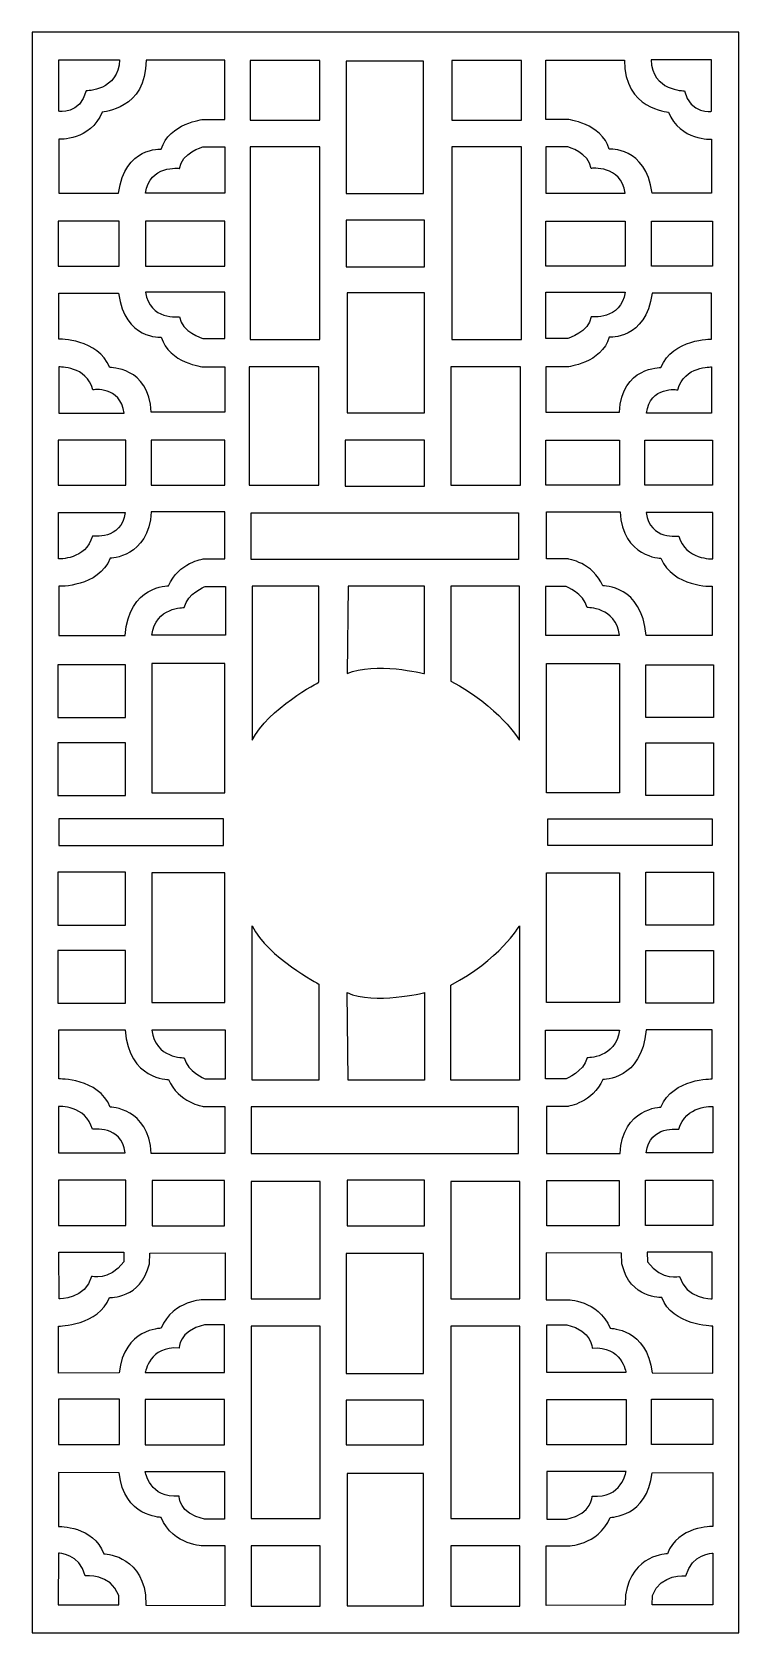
# Model space of a CAD drawing. Header units: centimetres. Extents: x -1.91 to 1.91, y -4.33 to 4.33.
import ezdxf

# ---------------------------------------------------------------- set-up
doc = ezdxf.new("R2010")
doc.units = ezdxf.units.CM
doc.header["$MEASUREMENT"] = 0
doc.layers.add('Layer 1', color=7, linetype='Continuous')

msp = doc.modelspace()

# ---------------------------------------------------------------- linework, layer by layer
at = {"layer": 'Layer 1', "color": 250}
for points, knots in [([(-1.91241, -4.33143), (-1.91241, -4.33143), (-1.91241, 4.33143), (-1.91241, 4.33143), (-1.91241, 4.33143), (-1.91241, 4.33143), (1.91241, 4.33143), (1.91241, 4.33143), (1.91241, 4.33143), (1.91241, 4.33143), (1.91241, -4.33143), (1.91241, -4.33143), (1.91241, -4.33143), (1.91241, -4.33143), (-1.91241, -4.33143), (-1.91241, -4.33143)], [0, 0, 0, 0, 0.2, 0.2, 0.2, 0.2, 0.4, 0.4, 0.4, 0.4, 0.6, 0.6, 0.6, 0.6, 1, 1, 1, 1]), ([(-1.43891, 4.18152), (-1.43891, 4.18152), (-1.76674, 4.18152), (-1.76674, 4.18152), (-1.76674, 4.18152), (-1.76674, 4.18152), (-1.76674, 3.90241), (-1.76674, 3.90241), (-1.76674, 3.90241), (-1.76674, 3.90241), (-1.65294, 3.88266), (-1.61897, 4.0132), (-1.61897, 4.0132), (-1.61897, 4.0132), (-1.44401, 4.01234), (-1.43891, 4.18152)], [0, 0, 0, 0, 0.2, 0.2, 0.2, 0.2, 0.4, 0.4, 0.4, 0.4, 0.6, 0.6, 0.6, 0.6, 1, 1, 1, 1]), ([(-1.29538, 4.17991), (-1.29538, 4.17991), (-0.86989, 4.17991), (-0.86989, 4.17991), (-0.86989, 4.17991), (-0.86989, 4.17991), (-0.86989, 3.85872), (-0.86989, 3.85872), (-0.86989, 3.85872), (-0.86989, 3.85872), (-0.98539, 3.85872), (-0.98539, 3.85872), (-0.98539, 3.85872), (-0.98539, 3.85872), (-1.17224, 3.83811), (-1.213, 3.69726), (-1.213, 3.69726), (-1.213, 3.69726), (-1.41004, 3.71443), (-1.44401, 3.46023), (-1.44401, 3.46023), (-1.44401, 3.46023), (-1.76674, 3.46023), (-1.76674, 3.46023), (-1.76674, 3.46023), (-1.76674, 3.46023), (-1.76674, 3.75136), (-1.76674, 3.75136), (-1.76674, 3.75136), (-1.76674, 3.75136), (-1.59688, 3.7402), (-1.53234, 3.89822), (-1.53234, 3.89822), (-1.53234, 3.89822), (-1.29368, 3.91196), (-1.29538, 4.17991)], [0, 0, 0, 0, 0.1, 0.1, 0.1, 0.1, 0.2, 0.2, 0.2, 0.2, 0.3, 0.3, 0.3, 0.3, 0.4, 0.4, 0.4, 0.4, 0.5, 0.5, 0.5, 0.5, 0.6, 0.6, 0.6, 0.6, 0.7, 0.7, 0.7, 0.7, 0.8, 0.8, 0.8, 0.8, 1, 1, 1, 1]), ([(-0.7323, 3.85356), (-0.7323, 3.85356), (-0.7323, 4.1782), (-0.7323, 4.1782), (-0.7323, 4.1782), (-0.7323, 4.1782), (-0.35521, 4.1782), (-0.35521, 4.1782), (-0.35521, 4.1782), (-0.35521, 4.1782), (-0.35521, 3.85356), (-0.35521, 3.85356), (-0.35521, 3.85356), (-0.35521, 3.85356), (-0.7323, 3.85356), (-0.7323, 3.85356)], [0, 0, 0, 0, 0.2, 0.2, 0.2, 0.2, 0.4, 0.4, 0.4, 0.4, 0.6, 0.6, 0.6, 0.6, 1, 1, 1, 1]), ([(-0.21253, 3.45679), (-0.21253, 3.45679), (-0.21253, 4.17304), (-0.21253, 4.17304), (-0.21253, 4.17304), (-0.21253, 4.17304), (0.20532, 4.17304), (0.20532, 4.17304), (0.20532, 4.17304), (0.20532, 4.17304), (0.20532, 3.45679), (0.20532, 3.45679), (0.20532, 3.45679), (0.20532, 3.45679), (-0.21253, 3.45679), (-0.21253, 3.45679)], [0, 0, 0, 0, 0.2, 0.2, 0.2, 0.2, 0.4, 0.4, 0.4, 0.4, 0.6, 0.6, 0.6, 0.6, 1, 1, 1, 1]), ([(0.3582, 3.85356), (0.3582, 3.85356), (0.3582, 4.1782), (0.3582, 4.1782), (0.3582, 4.1782), (0.3582, 4.1782), (0.73529, 4.1782), (0.73529, 4.1782), (0.73529, 4.1782), (0.73529, 4.1782), (0.73529, 3.85356), (0.73529, 3.85356), (0.73529, 3.85356), (0.73529, 3.85356), (0.3582, 3.85356), (0.3582, 3.85356)], [0, 0, 0, 0, 0.2, 0.2, 0.2, 0.2, 0.4, 0.4, 0.4, 0.4, 0.6, 0.6, 0.6, 0.6, 1, 1, 1, 1]), ([(1.29328, 4.17991), (1.29328, 4.17991), (0.86778, 4.17991), (0.86778, 4.17991), (0.86778, 4.17991), (0.86778, 4.17991), (0.86778, 3.85872), (0.86778, 3.85872), (0.86778, 3.85872), (0.86778, 3.85872), (0.98328, 3.85872), (0.98328, 3.85872), (0.98328, 3.85872), (0.98328, 3.85872), (1.17013, 3.83811), (1.21089, 3.69726), (1.21089, 3.69726), (1.21089, 3.69726), (1.40793, 3.71443), (1.4419, 3.46023), (1.4419, 3.46023), (1.4419, 3.46023), (1.76464, 3.46023), (1.76464, 3.46023), (1.76464, 3.46023), (1.76464, 3.46023), (1.76464, 3.75136), (1.76464, 3.75136), (1.76464, 3.75136), (1.76464, 3.75136), (1.59478, 3.7402), (1.53023, 3.89822), (1.53023, 3.89822), (1.53023, 3.89822), (1.29158, 3.91196), (1.29328, 4.17991)], [0, 0, 0, 0, 0.1, 0.1, 0.1, 0.1, 0.2, 0.2, 0.2, 0.2, 0.3, 0.3, 0.3, 0.3, 0.4, 0.4, 0.4, 0.4, 0.5, 0.5, 0.5, 0.5, 0.6, 0.6, 0.6, 0.6, 0.7, 0.7, 0.7, 0.7, 0.8, 0.8, 0.8, 0.8, 1, 1, 1, 1]), ([(1.43681, 4.18152), (1.43681, 4.18152), (1.76464, 4.18152), (1.76464, 4.18152), (1.76464, 4.18152), (1.76464, 4.18152), (1.76464, 3.90241), (1.76464, 3.90241), (1.76464, 3.90241), (1.76464, 3.90241), (1.65083, 3.88266), (1.61686, 4.0132), (1.61686, 4.0132), (1.61686, 4.0132), (1.4419, 4.01234), (1.43681, 4.18152)], [0, 0, 0, 0, 0.2, 0.2, 0.2, 0.2, 0.4, 0.4, 0.4, 0.4, 0.6, 0.6, 0.6, 0.6, 1, 1, 1, 1]), ([(-0.86989, 3.71025), (-0.86989, 3.71025), (-0.98879, 3.71025), (-0.98879, 3.71025), (-0.98879, 3.71025), (-0.98879, 3.71025), (-1.10429, 3.6759), (-1.11448, 3.59345), (-1.11448, 3.59345), (-1.11448, 3.59345), (-1.27755, 3.61406), (-1.29793, 3.45947), (-1.29793, 3.45947), (-1.29793, 3.45947), (-0.86989, 3.45947), (-0.86989, 3.45947), (-0.86989, 3.45947), (-0.86989, 3.45947), (-0.86989, 3.71025), (-0.86989, 3.71025)], [0, 0, 0, 0, 0.1666667, 0.1666667, 0.1666667, 0.1666667, 0.3333333, 0.3333333, 0.3333333, 0.3333333, 0.5, 0.5, 0.5, 0.5, 0.6666667, 0.6666667, 0.6666667, 0.6666667, 1, 1, 1, 1]), ([(-0.7323, 2.6684), (-0.7323, 2.6684), (-0.7323, 3.70928), (-0.7323, 3.70928), (-0.7323, 3.70928), (-0.7323, 3.70928), (-0.35521, 3.70928), (-0.35521, 3.70928), (-0.35521, 3.70928), (-0.35521, 3.70928), (-0.35521, 2.6684), (-0.35521, 2.6684), (-0.35521, 2.6684), (-0.35521, 2.6684), (-0.7323, 2.6684), (-0.7323, 2.6684)], [0, 0, 0, 0, 0.2, 0.2, 0.2, 0.2, 0.4, 0.4, 0.4, 0.4, 0.6, 0.6, 0.6, 0.6, 1, 1, 1, 1]), ([(0.3582, 2.6684), (0.3582, 2.6684), (0.3582, 3.70928), (0.3582, 3.70928), (0.3582, 3.70928), (0.3582, 3.70928), (0.73529, 3.70928), (0.73529, 3.70928), (0.73529, 3.70928), (0.73529, 3.70928), (0.73529, 2.6684), (0.73529, 2.6684), (0.73529, 2.6684), (0.73529, 2.6684), (0.3582, 2.6684), (0.3582, 2.6684)], [0, 0, 0, 0, 0.2, 0.2, 0.2, 0.2, 0.4, 0.4, 0.4, 0.4, 0.6, 0.6, 0.6, 0.6, 1, 1, 1, 1]), ([(0.86778, 3.71025), (0.86778, 3.71025), (0.98668, 3.71025), (0.98668, 3.71025), (0.98668, 3.71025), (0.98668, 3.71025), (1.10218, 3.6759), (1.11238, 3.59345), (1.11238, 3.59345), (1.11238, 3.59345), (1.27544, 3.61406), (1.29582, 3.45947), (1.29582, 3.45947), (1.29582, 3.45947), (0.86778, 3.45947), (0.86778, 3.45947), (0.86778, 3.45947), (0.86778, 3.45947), (0.86778, 3.71025), (0.86778, 3.71025)], [0, 0, 0, 0, 0.1666667, 0.1666667, 0.1666667, 0.1666667, 0.3333333, 0.3333333, 0.3333333, 0.3333333, 0.5, 0.5, 0.5, 0.5, 0.6666667, 0.6666667, 0.6666667, 0.6666667, 1, 1, 1, 1]), ([(-1.77184, 3.06517), (-1.77184, 3.06517), (-1.77184, 3.30736), (-1.77184, 3.30736), (-1.77184, 3.30736), (-1.77184, 3.30736), (-1.44061, 3.30736), (-1.44061, 3.30736), (-1.44061, 3.30736), (-1.44061, 3.30736), (-1.44061, 3.06517), (-1.44061, 3.06517), (-1.44061, 3.06517), (-1.44061, 3.06517), (-1.77184, 3.06517), (-1.77184, 3.06517)], [0, 0, 0, 0, 0.2, 0.2, 0.2, 0.2, 0.4, 0.4, 0.4, 0.4, 0.6, 0.6, 0.6, 0.6, 1, 1, 1, 1]), ([(-1.29793, 3.06517), (-1.29793, 3.06517), (-1.29793, 3.30736), (-1.29793, 3.30736), (-1.29793, 3.30736), (-1.29793, 3.30736), (-0.86989, 3.30736), (-0.86989, 3.30736), (-0.86989, 3.30736), (-0.86989, 3.30736), (-0.86989, 3.06517), (-0.86989, 3.06517), (-0.86989, 3.06517), (-0.86989, 3.06517), (-1.29793, 3.06517), (-1.29793, 3.06517)], [0, 0, 0, 0, 0.2, 0.2, 0.2, 0.2, 0.4, 0.4, 0.4, 0.4, 0.6, 0.6, 0.6, 0.6, 1, 1, 1, 1]), ([(-0.21253, 3.06002), (-0.21253, 3.06002), (-0.21253, 3.31251), (-0.21253, 3.31251), (-0.21253, 3.31251), (-0.21253, 3.31251), (0.21042, 3.31251), (0.21042, 3.31251), (0.21042, 3.31251), (0.21042, 3.31251), (0.21042, 3.06002), (0.21042, 3.06002), (0.21042, 3.06002), (0.21042, 3.06002), (-0.21253, 3.06002), (-0.21253, 3.06002)], [0, 0, 0, 0, 0.2, 0.2, 0.2, 0.2, 0.4, 0.4, 0.4, 0.4, 0.6, 0.6, 0.6, 0.6, 1, 1, 1, 1]), ([(1.29582, 3.06517), (1.29582, 3.06517), (1.29582, 3.30736), (1.29582, 3.30736), (1.29582, 3.30736), (1.29582, 3.30736), (0.86778, 3.30736), (0.86778, 3.30736), (0.86778, 3.30736), (0.86778, 3.30736), (0.86778, 3.06517), (0.86778, 3.06517), (0.86778, 3.06517), (0.86778, 3.06517), (1.29582, 3.06517), (1.29582, 3.06517)], [0, 0, 0, 0, 0.2, 0.2, 0.2, 0.2, 0.4, 0.4, 0.4, 0.4, 0.6, 0.6, 0.6, 0.6, 1, 1, 1, 1]), ([(1.76973, 3.06517), (1.76973, 3.06517), (1.76973, 3.30736), (1.76973, 3.30736), (1.76973, 3.30736), (1.76973, 3.30736), (1.43851, 3.30736), (1.43851, 3.30736), (1.43851, 3.30736), (1.43851, 3.30736), (1.43851, 3.06517), (1.43851, 3.06517), (1.43851, 3.06517), (1.43851, 3.06517), (1.76973, 3.06517), (1.76973, 3.06517)], [0, 0, 0, 0, 0.2, 0.2, 0.2, 0.2, 0.4, 0.4, 0.4, 0.4, 0.6, 0.6, 0.6, 0.6, 1, 1, 1, 1]), ([(-1.26736, 2.27506), (-1.26736, 2.27506), (-0.86989, 2.27506), (-0.86989, 2.27506), (-0.86989, 2.27506), (-0.86989, 2.27506), (-0.86989, 2.51897), (-0.86989, 2.51897), (-0.86989, 2.51897), (-0.86989, 2.51897), (-0.98539, 2.51897), (-0.98539, 2.51897), (-0.98539, 2.51897), (-0.98539, 2.51897), (-1.17224, 2.53958), (-1.213, 2.68042), (-1.213, 2.68042), (-1.213, 2.68042), (-1.41004, 2.66325), (-1.44401, 2.91746), (-1.44401, 2.91746), (-1.44401, 2.91746), (-1.76674, 2.91746), (-1.76674, 2.91746), (-1.76674, 2.91746), (-1.76674, 2.91746), (-1.76674, 2.67012), (-1.76674, 2.67012), (-1.76674, 2.67012), (-1.76674, 2.67012), (-1.55612, 2.67355), (-1.49157, 2.51553), (-1.49157, 2.51553), (-1.49157, 2.51553), (-1.28095, 2.5224), (-1.26736, 2.27506)], [0, 0, 0, 0, 0.1, 0.1, 0.1, 0.1, 0.2, 0.2, 0.2, 0.2, 0.3, 0.3, 0.3, 0.3, 0.4, 0.4, 0.4, 0.4, 0.5, 0.5, 0.5, 0.5, 0.6, 0.6, 0.6, 0.6, 0.7, 0.7, 0.7, 0.7, 0.8, 0.8, 0.8, 0.8, 1, 1, 1, 1]), ([(-0.86989, 2.67355), (-0.86989, 2.67355), (-0.98879, 2.67355), (-0.98879, 2.67355), (-0.98879, 2.67355), (-0.98879, 2.67355), (-1.10429, 2.70791), (-1.11448, 2.79035), (-1.11448, 2.79035), (-1.11448, 2.79035), (-1.27755, 2.76974), (-1.29793, 2.92433), (-1.29793, 2.92433), (-1.29793, 2.92433), (-0.86989, 2.92433), (-0.86989, 2.92433), (-0.86989, 2.92433), (-0.86989, 2.92433), (-0.86989, 2.67355), (-0.86989, 2.67355)], [0, 0, 0, 0, 0.1666667, 0.1666667, 0.1666667, 0.1666667, 0.3333333, 0.3333333, 0.3333333, 0.3333333, 0.5, 0.5, 0.5, 0.5, 0.6666667, 0.6666667, 0.6666667, 0.6666667, 1, 1, 1, 1]), ([(-0.20743, 2.27163), (-0.20743, 2.27163), (-0.20743, 2.92089), (-0.20743, 2.92089), (-0.20743, 2.92089), (-0.20743, 2.92089), (0.21042, 2.92089), (0.21042, 2.92089), (0.21042, 2.92089), (0.21042, 2.92089), (0.21042, 2.27163), (0.21042, 2.27163), (0.21042, 2.27163), (0.21042, 2.27163), (-0.20743, 2.27163), (-0.20743, 2.27163)], [0, 0, 0, 0, 0.2, 0.2, 0.2, 0.2, 0.4, 0.4, 0.4, 0.4, 0.6, 0.6, 0.6, 0.6, 1, 1, 1, 1]), ([(0.86778, 2.67355), (0.86778, 2.67355), (0.98668, 2.67355), (0.98668, 2.67355), (0.98668, 2.67355), (0.98668, 2.67355), (1.10218, 2.70791), (1.11238, 2.79035), (1.11238, 2.79035), (1.11238, 2.79035), (1.27544, 2.76974), (1.29582, 2.92433), (1.29582, 2.92433), (1.29582, 2.92433), (0.86778, 2.92433), (0.86778, 2.92433), (0.86778, 2.92433), (0.86778, 2.92433), (0.86778, 2.67355), (0.86778, 2.67355)], [0, 0, 0, 0, 0.1666667, 0.1666667, 0.1666667, 0.1666667, 0.3333333, 0.3333333, 0.3333333, 0.3333333, 0.5, 0.5, 0.5, 0.5, 0.6666667, 0.6666667, 0.6666667, 0.6666667, 1, 1, 1, 1]), ([(1.26525, 2.27506), (1.26525, 2.27506), (0.86778, 2.27506), (0.86778, 2.27506), (0.86778, 2.27506), (0.86778, 2.27506), (0.86778, 2.51897), (0.86778, 2.51897), (0.86778, 2.51897), (0.86778, 2.51897), (0.98328, 2.51897), (0.98328, 2.51897), (0.98328, 2.51897), (0.98328, 2.51897), (1.17013, 2.53958), (1.21089, 2.68042), (1.21089, 2.68042), (1.21089, 2.68042), (1.40793, 2.66325), (1.4419, 2.91746), (1.4419, 2.91746), (1.4419, 2.91746), (1.76464, 2.91746), (1.76464, 2.91746), (1.76464, 2.91746), (1.76464, 2.91746), (1.76464, 2.67012), (1.76464, 2.67012), (1.76464, 2.67012), (1.76464, 2.67012), (1.55401, 2.67355), (1.48946, 2.51553), (1.48946, 2.51553), (1.48946, 2.51553), (1.27884, 2.5224), (1.26525, 2.27506)], [0, 0, 0, 0, 0.1, 0.1, 0.1, 0.1, 0.2, 0.2, 0.2, 0.2, 0.3, 0.3, 0.3, 0.3, 0.4, 0.4, 0.4, 0.4, 0.5, 0.5, 0.5, 0.5, 0.6, 0.6, 0.6, 0.6, 0.7, 0.7, 0.7, 0.7, 0.8, 0.8, 0.8, 0.8, 1, 1, 1, 1]), ([(-1.41344, 2.26819), (-1.41344, 2.26819), (-1.76674, 2.26819), (-1.76674, 2.26819), (-1.76674, 2.26819), (-1.76674, 2.26819), (-1.76674, 2.51897), (-1.76674, 2.51897), (-1.76674, 2.51897), (-1.76674, 2.51897), (-1.61727, 2.52584), (-1.58329, 2.3953), (-1.58329, 2.3953), (-1.58329, 2.3953), (-1.43382, 2.41934), (-1.41344, 2.26819)], [0, 0, 0, 0, 0.2, 0.2, 0.2, 0.2, 0.4, 0.4, 0.4, 0.4, 0.6, 0.6, 0.6, 0.6, 1, 1, 1, 1]), ([(-0.7374, 1.88001), (-0.7374, 1.88001), (-0.7374, 2.51897), (-0.7374, 2.51897), (-0.7374, 2.51897), (-0.7374, 2.51897), (-0.36031, 2.51897), (-0.36031, 2.51897), (-0.36031, 2.51897), (-0.36031, 2.51897), (-0.36031, 1.88001), (-0.36031, 1.88001), (-0.36031, 1.88001), (-0.36031, 1.88001), (-0.7374, 1.88001), (-0.7374, 1.88001)], [0, 0, 0, 0, 0.2, 0.2, 0.2, 0.2, 0.4, 0.4, 0.4, 0.4, 0.6, 0.6, 0.6, 0.6, 1, 1, 1, 1]), ([(0.3531, 1.88001), (0.3531, 1.88001), (0.3531, 2.51897), (0.3531, 2.51897), (0.3531, 2.51897), (0.3531, 2.51897), (0.73019, 2.51897), (0.73019, 2.51897), (0.73019, 2.51897), (0.73019, 2.51897), (0.73019, 1.88001), (0.73019, 1.88001), (0.73019, 1.88001), (0.73019, 1.88001), (0.3531, 1.88001), (0.3531, 1.88001)], [0, 0, 0, 0, 0.2, 0.2, 0.2, 0.2, 0.4, 0.4, 0.4, 0.4, 0.6, 0.6, 0.6, 0.6, 1, 1, 1, 1]), ([(1.41133, 2.26819), (1.41133, 2.26819), (1.76464, 2.26819), (1.76464, 2.26819), (1.76464, 2.26819), (1.76464, 2.26819), (1.76464, 2.51897), (1.76464, 2.51897), (1.76464, 2.51897), (1.76464, 2.51897), (1.61516, 2.52584), (1.58119, 2.3953), (1.58119, 2.3953), (1.58119, 2.3953), (1.43171, 2.41934), (1.41133, 2.26819)], [0, 0, 0, 0, 0.2, 0.2, 0.2, 0.2, 0.4, 0.4, 0.4, 0.4, 0.6, 0.6, 0.6, 0.6, 1, 1, 1, 1]), ([(-1.77184, 1.88001), (-1.77184, 1.88001), (-1.77184, 2.12219), (-1.77184, 2.12219), (-1.77184, 2.12219), (-1.77184, 2.12219), (-1.40494, 2.12219), (-1.40494, 2.12219), (-1.40494, 2.12219), (-1.40494, 2.12219), (-1.40494, 1.88001), (-1.40494, 1.88001), (-1.40494, 1.88001), (-1.40494, 1.88001), (-1.77184, 1.88001), (-1.77184, 1.88001)], [0, 0, 0, 0, 0.2, 0.2, 0.2, 0.2, 0.4, 0.4, 0.4, 0.4, 0.6, 0.6, 0.6, 0.6, 1, 1, 1, 1]), ([(-1.26736, 1.88001), (-1.26736, 1.88001), (-1.26736, 2.12219), (-1.26736, 2.12219), (-1.26736, 2.12219), (-1.26736, 2.12219), (-0.86989, 2.12219), (-0.86989, 2.12219), (-0.86989, 2.12219), (-0.86989, 2.12219), (-0.86989, 1.88001), (-0.86989, 1.88001), (-0.86989, 1.88001), (-0.86989, 1.88001), (-1.26736, 1.88001), (-1.26736, 1.88001)], [0, 0, 0, 0, 0.2, 0.2, 0.2, 0.2, 0.4, 0.4, 0.4, 0.4, 0.6, 0.6, 0.6, 0.6, 1, 1, 1, 1]), ([(-0.21762, 1.87485), (-0.21762, 1.87485), (-0.21762, 2.12219), (-0.21762, 2.12219), (-0.21762, 2.12219), (-0.21762, 2.12219), (0.21042, 2.12219), (0.21042, 2.12219), (0.21042, 2.12219), (0.21042, 2.12219), (0.21042, 1.87485), (0.21042, 1.87485), (0.21042, 1.87485), (0.21042, 1.87485), (-0.21762, 1.87485), (-0.21762, 1.87485)], [0, 0, 0, 0, 0.2, 0.2, 0.2, 0.2, 0.4, 0.4, 0.4, 0.4, 0.6, 0.6, 0.6, 0.6, 1, 1, 1, 1]), ([(1.26525, 1.88001), (1.26525, 1.88001), (1.26525, 2.12219), (1.26525, 2.12219), (1.26525, 2.12219), (1.26525, 2.12219), (0.86778, 2.12219), (0.86778, 2.12219), (0.86778, 2.12219), (0.86778, 2.12219), (0.86778, 1.88001), (0.86778, 1.88001), (0.86778, 1.88001), (0.86778, 1.88001), (1.26525, 1.88001), (1.26525, 1.88001)], [0, 0, 0, 0, 0.2, 0.2, 0.2, 0.2, 0.4, 0.4, 0.4, 0.4, 0.6, 0.6, 0.6, 0.6, 1, 1, 1, 1]), ([(1.76973, 1.88001), (1.76973, 1.88001), (1.76973, 2.12219), (1.76973, 2.12219), (1.76973, 2.12219), (1.76973, 2.12219), (1.40284, 2.12219), (1.40284, 2.12219), (1.40284, 2.12219), (1.40284, 2.12219), (1.40284, 1.88001), (1.40284, 1.88001), (1.40284, 1.88001), (1.40284, 1.88001), (1.76973, 1.88001), (1.76973, 1.88001)], [0, 0, 0, 0, 0.2, 0.2, 0.2, 0.2, 0.4, 0.4, 0.4, 0.4, 0.6, 0.6, 0.6, 0.6, 1, 1, 1, 1]), ([(-1.26736, 1.73487), (-1.26736, 1.73487), (-0.86989, 1.73487), (-0.86989, 1.73487), (-0.86989, 1.73487), (-0.86989, 1.73487), (-0.86989, 1.48066), (-0.86989, 1.48066), (-0.86989, 1.48066), (-0.86989, 1.48066), (-0.98539, 1.48066), (-0.98539, 1.48066), (-0.98539, 1.48066), (-0.98539, 1.48066), (-1.12128, 1.46005), (-1.17478, 1.33466), (-1.17478, 1.33466), (-1.17478, 1.33466), (-1.38711, 1.33895), (-1.40834, 1.06671), (-1.40834, 1.06671), (-1.40834, 1.06671), (-1.76674, 1.06671), (-1.76674, 1.06671), (-1.76674, 1.06671), (-1.76674, 1.06671), (-1.76674, 1.33209), (-1.76674, 1.33209), (-1.76674, 1.33209), (-1.76674, 1.33209), (-1.55357, 1.32607), (-1.48902, 1.48409), (-1.48902, 1.48409), (-1.48902, 1.48409), (-1.28095, 1.48753), (-1.26736, 1.73487)], [0, 0, 0, 0, 0.1, 0.1, 0.1, 0.1, 0.2, 0.2, 0.2, 0.2, 0.3, 0.3, 0.3, 0.3, 0.4, 0.4, 0.4, 0.4, 0.5, 0.5, 0.5, 0.5, 0.6, 0.6, 0.6, 0.6, 0.7, 0.7, 0.7, 0.7, 0.8, 0.8, 0.8, 0.8, 1, 1, 1, 1]), ([(1.26875, 1.73487), (1.26875, 1.73487), (0.87128, 1.73487), (0.87128, 1.73487), (0.87128, 1.73487), (0.87128, 1.73487), (0.87128, 1.48066), (0.87128, 1.48066), (0.87128, 1.48066), (0.87128, 1.48066), (0.98678, 1.48066), (0.98678, 1.48066), (0.98678, 1.48066), (0.98678, 1.48066), (1.12267, 1.46005), (1.17618, 1.33466), (1.17618, 1.33466), (1.17618, 1.33466), (1.3885, 1.33895), (1.40974, 1.06671), (1.40974, 1.06671), (1.40974, 1.06671), (1.76814, 1.06671), (1.76814, 1.06671), (1.76814, 1.06671), (1.76814, 1.06671), (1.76814, 1.33209), (1.76814, 1.33209), (1.76814, 1.33209), (1.76814, 1.33209), (1.55497, 1.32607), (1.49042, 1.48409), (1.49042, 1.48409), (1.49042, 1.48409), (1.28234, 1.48753), (1.26875, 1.73487)], [0, 0, 0, 0, 0.1, 0.1, 0.1, 0.1, 0.2, 0.2, 0.2, 0.2, 0.3, 0.3, 0.3, 0.3, 0.4, 0.4, 0.4, 0.4, 0.5, 0.5, 0.5, 0.5, 0.6, 0.6, 0.6, 0.6, 0.7, 0.7, 0.7, 0.7, 0.8, 0.8, 0.8, 0.8, 1, 1, 1, 1]), ([(-1.40834, 1.73143), (-1.40834, 1.73143), (-1.76929, 1.73143), (-1.76929, 1.73143), (-1.76929, 1.73143), (-1.76929, 1.73143), (-1.76929, 1.48066), (-1.76929, 1.48066), (-1.76929, 1.48066), (-1.76929, 1.48066), (-1.61981, 1.47379), (-1.58584, 1.60433), (-1.58584, 1.60433), (-1.58584, 1.60433), (-1.42873, 1.58028), (-1.40834, 1.73143)], [0, 0, 0, 0, 0.2, 0.2, 0.2, 0.2, 0.4, 0.4, 0.4, 0.4, 0.6, 0.6, 0.6, 0.6, 1, 1, 1, 1]), ([(-0.7272, 1.73057), (-0.7272, 1.73057), (-0.7272, 1.47808), (-0.7272, 1.47808), (-0.7272, 1.47808), (-0.7272, 1.47808), (0.72, 1.47808), (0.72, 1.47808), (0.72, 1.47808), (0.72, 1.47808), (0.72, 1.73057), (0.72, 1.73057), (0.72, 1.73057), (0.72, 1.73057), (-0.7272, 1.73057), (-0.7272, 1.73057)], [0, 0, 0, 0, 0.2, 0.2, 0.2, 0.2, 0.4, 0.4, 0.4, 0.4, 0.6, 0.6, 0.6, 0.6, 1, 1, 1, 1]), ([(1.40974, 1.73143), (1.40974, 1.73143), (1.77069, 1.73143), (1.77069, 1.73143), (1.77069, 1.73143), (1.77069, 1.73143), (1.77069, 1.48066), (1.77069, 1.48066), (1.77069, 1.48066), (1.77069, 1.48066), (1.62121, 1.47379), (1.58724, 1.60433), (1.58724, 1.60433), (1.58724, 1.60433), (1.43012, 1.58028), (1.40974, 1.73143)], [0, 0, 0, 0, 0.2, 0.2, 0.2, 0.2, 0.4, 0.4, 0.4, 0.4, 0.6, 0.6, 0.6, 0.6, 1, 1, 1, 1]), ([(-0.86479, 1.33123), (-0.86479, 1.33123), (-0.97605, 1.33123), (-0.97605, 1.33123), (-0.97605, 1.33123), (-0.97605, 1.33123), (-1.07117, 1.2943), (-1.089, 1.217), (-1.089, 1.217), (-1.089, 1.217), (-1.24443, 1.22216), (-1.26481, 1.06757), (-1.26481, 1.06757), (-1.26481, 1.06757), (-0.86479, 1.06757), (-0.86479, 1.06757), (-0.86479, 1.06757), (-0.86479, 1.06757), (-0.86479, 1.33123), (-0.86479, 1.33123)], [0, 0, 0, 0, 0.1666667, 0.1666667, 0.1666667, 0.1666667, 0.3333333, 0.3333333, 0.3333333, 0.3333333, 0.5, 0.5, 0.5, 0.5, 0.6666667, 0.6666667, 0.6666667, 0.6666667, 1, 1, 1, 1]), ([(-0.72211, 1.3338), (-0.72211, 1.3338), (-0.36031, 1.3338), (-0.36031, 1.3338), (-0.36031, 1.3338), (-0.36031, 1.3338), (-0.36031, 0.81336), (-0.36031, 0.81336), (-0.36031, 0.81336), (-0.36031, 0.81336), (-0.63548, 0.66908), (-0.72211, 0.49903), (-0.72211, 0.49903), (-0.72211, 0.49903), (-0.72211, 1.3338), (-0.72211, 1.3338)], [0, 0, 0, 0, 0.2, 0.2, 0.2, 0.2, 0.4, 0.4, 0.4, 0.4, 0.6, 0.6, 0.6, 0.6, 1, 1, 1, 1]), ([(-0.20234, 1.3338), (-0.20234, 1.3338), (0.21042, 1.3338), (0.21042, 1.3338), (0.21042, 1.3338), (0.21042, 1.3338), (0.21042, 0.85974), (0.21042, 0.85974), (0.21042, 0.85974), (0.21042, 0.85974), (-0.05966, 0.92672), (-0.20743, 0.85974), (-0.20743, 0.85974), (-0.20743, 0.85974), (-0.20234, 1.3338), (-0.20234, 1.3338)], [0, 0, 0, 0, 0.2, 0.2, 0.2, 0.2, 0.4, 0.4, 0.4, 0.4, 0.6, 0.6, 0.6, 0.6, 1, 1, 1, 1]), ([(0.3531, 1.3338), (0.3531, 1.3338), (0.72509, 1.3338), (0.72509, 1.3338), (0.72509, 1.3338), (0.72509, 1.3338), (0.72509, 0.49903), (0.72509, 0.49903), (0.72509, 0.49903), (0.72509, 0.49903), (0.61299, 0.68454), (0.3531, 0.81851), (0.3531, 0.81851), (0.3531, 0.81851), (0.3531, 1.3338), (0.3531, 1.3338)], [0, 0, 0, 0, 0.2, 0.2, 0.2, 0.2, 0.4, 0.4, 0.4, 0.4, 0.6, 0.6, 0.6, 0.6, 1, 1, 1, 1]), ([(0.86618, 1.33123), (0.86618, 1.33123), (0.97744, 1.33123), (0.97744, 1.33123), (0.97744, 1.33123), (0.97744, 1.33123), (1.07256, 1.2943), (1.0904, 1.217), (1.0904, 1.217), (1.0904, 1.217), (1.24582, 1.22216), (1.26621, 1.06757), (1.26621, 1.06757), (1.26621, 1.06757), (0.86618, 1.06757), (0.86618, 1.06757), (0.86618, 1.06757), (0.86618, 1.06757), (0.86618, 1.33123), (0.86618, 1.33123)], [0, 0, 0, 0, 0.1666667, 0.1666667, 0.1666667, 0.1666667, 0.3333333, 0.3333333, 0.3333333, 0.3333333, 0.5, 0.5, 0.5, 0.5, 0.6666667, 0.6666667, 0.6666667, 0.6666667, 1, 1, 1, 1]), ([(-1.77354, 0.6227), (-1.77354, 0.6227), (-1.77354, 0.90783), (-1.77354, 0.90783), (-1.77354, 0.90783), (-1.77354, 0.90783), (-1.40664, 0.90783), (-1.40664, 0.90783), (-1.40664, 0.90783), (-1.40664, 0.90783), (-1.40664, 0.6227), (-1.40664, 0.6227), (-1.40664, 0.6227), (-1.40664, 0.6227), (-1.77354, 0.6227), (-1.77354, 0.6227)], [0, 0, 0, 0, 0.2, 0.2, 0.2, 0.2, 0.4, 0.4, 0.4, 0.4, 0.6, 0.6, 0.6, 0.6, 1, 1, 1, 1]), ([(-1.26396, 0.21391), (-1.26396, 0.21391), (-1.26396, 0.9147), (-1.26396, 0.9147), (-1.26396, 0.9147), (-1.26396, 0.9147), (-0.86989, 0.9147), (-0.86989, 0.9147), (-0.86989, 0.9147), (-0.86989, 0.9147), (-0.86989, 0.21391), (-0.86989, 0.21391), (-0.86989, 0.21391), (-0.86989, 0.21391), (-1.26396, 0.21391), (-1.26396, 0.21391)], [0, 0, 0, 0, 0.2, 0.2, 0.2, 0.2, 0.4, 0.4, 0.4, 0.4, 0.6, 0.6, 0.6, 0.6, 1, 1, 1, 1]), ([(1.26536, 0.21391), (1.26536, 0.21391), (1.26536, 0.9147), (1.26536, 0.9147), (1.26536, 0.9147), (1.26536, 0.9147), (0.87128, 0.9147), (0.87128, 0.9147), (0.87128, 0.9147), (0.87128, 0.9147), (0.87128, 0.21391), (0.87128, 0.21391), (0.87128, 0.21391), (0.87128, 0.21391), (1.26536, 0.21391), (1.26536, 0.21391)], [0, 0, 0, 0, 0.2, 0.2, 0.2, 0.2, 0.4, 0.4, 0.4, 0.4, 0.6, 0.6, 0.6, 0.6, 1, 1, 1, 1]), ([(1.77494, 0.6227), (1.77494, 0.6227), (1.77494, 0.90783), (1.77494, 0.90783), (1.77494, 0.90783), (1.77494, 0.90783), (1.40804, 0.90783), (1.40804, 0.90783), (1.40804, 0.90783), (1.40804, 0.90783), (1.40804, 0.6227), (1.40804, 0.6227), (1.40804, 0.6227), (1.40804, 0.6227), (1.77494, 0.6227), (1.77494, 0.6227)], [0, 0, 0, 0, 0.2, 0.2, 0.2, 0.2, 0.4, 0.4, 0.4, 0.4, 0.6, 0.6, 0.6, 0.6, 1, 1, 1, 1]), ([(-1.77354, 0.20017), (-1.77354, 0.20017), (-1.77354, 0.48529), (-1.77354, 0.48529), (-1.77354, 0.48529), (-1.77354, 0.48529), (-1.40664, 0.48529), (-1.40664, 0.48529), (-1.40664, 0.48529), (-1.40664, 0.48529), (-1.40664, 0.20017), (-1.40664, 0.20017), (-1.40664, 0.20017), (-1.40664, 0.20017), (-1.77354, 0.20017), (-1.77354, 0.20017)], [0, 0, 0, 0, 0.2, 0.2, 0.2, 0.2, 0.4, 0.4, 0.4, 0.4, 0.6, 0.6, 0.6, 0.6, 1, 1, 1, 1]), ([(1.77494, 0.20017), (1.77494, 0.20017), (1.77494, 0.48529), (1.77494, 0.48529), (1.77494, 0.48529), (1.77494, 0.48529), (1.40804, 0.48529), (1.40804, 0.48529), (1.40804, 0.48529), (1.40804, 0.48529), (1.40804, 0.20017), (1.40804, 0.20017), (1.40804, 0.20017), (1.40804, 0.20017), (1.77494, 0.20017), (1.77494, 0.20017)], [0, 0, 0, 0, 0.2, 0.2, 0.2, 0.2, 0.4, 0.4, 0.4, 0.4, 0.6, 0.6, 0.6, 0.6, 1, 1, 1, 1]), ([(-1.76674, -0.07122), (-1.76674, -0.07122), (-1.76674, 0.07306), (-1.76674, 0.07306), (-1.76674, 0.07306), (-1.76674, 0.07306), (-0.87668, 0.07306), (-0.87668, 0.07306), (-0.87668, 0.07306), (-0.87668, 0.07306), (-0.87668, -0.07122), (-0.87668, -0.07122), (-0.87668, -0.07122), (-0.87668, -0.07122), (-1.76674, -0.07122), (-1.76674, -0.07122)], [0, 0, 0, 0, 0.2, 0.2, 0.2, 0.2, 0.4, 0.4, 0.4, 0.4, 0.6, 0.6, 0.6, 0.6, 1, 1, 1, 1]), ([(1.76814, -0.07122), (1.76814, -0.07122), (1.76814, 0.07306), (1.76814, 0.07306), (1.76814, 0.07306), (1.76814, 0.07306), (0.87807, 0.07306), (0.87807, 0.07306), (0.87807, 0.07306), (0.87807, 0.07306), (0.87807, -0.07122), (0.87807, -0.07122), (0.87807, -0.07122), (0.87807, -0.07122), (1.76814, -0.07122), (1.76814, -0.07122)], [0, 0, 0, 0, 0.2, 0.2, 0.2, 0.2, 0.4, 0.4, 0.4, 0.4, 0.6, 0.6, 0.6, 0.6, 1, 1, 1, 1]), ([(-1.77354, -0.50062), (-1.77354, -0.50062), (-1.77354, -0.2155), (-1.77354, -0.2155), (-1.77354, -0.2155), (-1.77354, -0.2155), (-1.40664, -0.2155), (-1.40664, -0.2155), (-1.40664, -0.2155), (-1.40664, -0.2155), (-1.40664, -0.50062), (-1.40664, -0.50062), (-1.40664, -0.50062), (-1.40664, -0.50062), (-1.77354, -0.50062), (-1.77354, -0.50062)], [0, 0, 0, 0, 0.2, 0.2, 0.2, 0.2, 0.4, 0.4, 0.4, 0.4, 0.6, 0.6, 0.6, 0.6, 1, 1, 1, 1]), ([(-1.26396, -0.91973), (-1.26396, -0.91973), (-1.26396, -0.21893), (-1.26396, -0.21893), (-1.26396, -0.21893), (-1.26396, -0.21893), (-0.86989, -0.21893), (-0.86989, -0.21893), (-0.86989, -0.21893), (-0.86989, -0.21893), (-0.86989, -0.91973), (-0.86989, -0.91973), (-0.86989, -0.91973), (-0.86989, -0.91973), (-1.26396, -0.91973), (-1.26396, -0.91973)], [0, 0, 0, 0, 0.2, 0.2, 0.2, 0.2, 0.4, 0.4, 0.4, 0.4, 0.6, 0.6, 0.6, 0.6, 1, 1, 1, 1]), ([(1.26536, -0.91973), (1.26536, -0.91973), (1.26536, -0.21893), (1.26536, -0.21893), (1.26536, -0.21893), (1.26536, -0.21893), (0.87128, -0.21893), (0.87128, -0.21893), (0.87128, -0.21893), (0.87128, -0.21893), (0.87128, -0.91973), (0.87128, -0.91973), (0.87128, -0.91973), (0.87128, -0.91973), (1.26536, -0.91973), (1.26536, -0.91973)], [0, 0, 0, 0, 0.2, 0.2, 0.2, 0.2, 0.4, 0.4, 0.4, 0.4, 0.6, 0.6, 0.6, 0.6, 1, 1, 1, 1]), ([(1.77494, -0.50062), (1.77494, -0.50062), (1.77494, -0.2155), (1.77494, -0.2155), (1.77494, -0.2155), (1.77494, -0.2155), (1.40804, -0.2155), (1.40804, -0.2155), (1.40804, -0.2155), (1.40804, -0.2155), (1.40804, -0.50062), (1.40804, -0.50062), (1.40804, -0.50062), (1.40804, -0.50062), (1.77494, -0.50062), (1.77494, -0.50062)], [0, 0, 0, 0, 0.2, 0.2, 0.2, 0.2, 0.4, 0.4, 0.4, 0.4, 0.6, 0.6, 0.6, 0.6, 1, 1, 1, 1]), ([(-0.72211, -1.34055), (-0.72211, -1.34055), (-0.36031, -1.34055), (-0.36031, -1.34055), (-0.36031, -1.34055), (-0.36031, -1.34055), (-0.36031, -0.8201), (-0.36031, -0.8201), (-0.36031, -0.8201), (-0.36031, -0.8201), (-0.63548, -0.67582), (-0.72211, -0.50578), (-0.72211, -0.50578), (-0.72211, -0.50578), (-0.72211, -1.34055), (-0.72211, -1.34055)], [0, 0, 0, 0, 0.2, 0.2, 0.2, 0.2, 0.4, 0.4, 0.4, 0.4, 0.6, 0.6, 0.6, 0.6, 1, 1, 1, 1]), ([(0.3531, -1.34055), (0.3531, -1.34055), (0.72509, -1.34055), (0.72509, -1.34055), (0.72509, -1.34055), (0.72509, -1.34055), (0.72509, -0.50578), (0.72509, -0.50578), (0.72509, -0.50578), (0.72509, -0.50578), (0.61299, -0.69128), (0.3531, -0.82526), (0.3531, -0.82526), (0.3531, -0.82526), (0.3531, -1.34055), (0.3531, -1.34055)], [0, 0, 0, 0, 0.2, 0.2, 0.2, 0.2, 0.4, 0.4, 0.4, 0.4, 0.6, 0.6, 0.6, 0.6, 1, 1, 1, 1]), ([(-1.77354, -0.92316), (-1.77354, -0.92316), (-1.77354, -0.63804), (-1.77354, -0.63804), (-1.77354, -0.63804), (-1.77354, -0.63804), (-1.40664, -0.63804), (-1.40664, -0.63804), (-1.40664, -0.63804), (-1.40664, -0.63804), (-1.40664, -0.92316), (-1.40664, -0.92316), (-1.40664, -0.92316), (-1.40664, -0.92316), (-1.77354, -0.92316), (-1.77354, -0.92316)], [0, 0, 0, 0, 0.2, 0.2, 0.2, 0.2, 0.4, 0.4, 0.4, 0.4, 0.6, 0.6, 0.6, 0.6, 1, 1, 1, 1]), ([(1.77494, -0.92316), (1.77494, -0.92316), (1.77494, -0.63804), (1.77494, -0.63804), (1.77494, -0.63804), (1.77494, -0.63804), (1.40804, -0.63804), (1.40804, -0.63804), (1.40804, -0.63804), (1.40804, -0.63804), (1.40804, -0.92316), (1.40804, -0.92316), (1.40804, -0.92316), (1.40804, -0.92316), (1.77494, -0.92316), (1.77494, -0.92316)], [0, 0, 0, 0, 0.2, 0.2, 0.2, 0.2, 0.4, 0.4, 0.4, 0.4, 0.6, 0.6, 0.6, 0.6, 1, 1, 1, 1]), ([(-0.20234, -1.34055), (-0.20234, -1.34055), (0.21042, -1.34055), (0.21042, -1.34055), (0.21042, -1.34055), (0.21042, -1.34055), (0.21042, -0.86648), (0.21042, -0.86648), (0.21042, -0.86648), (0.21042, -0.86648), (-0.05966, -0.93347), (-0.20743, -0.86648), (-0.20743, -0.86648), (-0.20743, -0.86648), (-0.20234, -1.34055), (-0.20234, -1.34055)], [0, 0, 0, 0, 0.2, 0.2, 0.2, 0.2, 0.4, 0.4, 0.4, 0.4, 0.6, 0.6, 0.6, 0.6, 1, 1, 1, 1]), ([(-1.26736, -1.73646), (-1.26736, -1.73646), (-0.86989, -1.73646), (-0.86989, -1.73646), (-0.86989, -1.73646), (-0.86989, -1.73646), (-0.86989, -1.48225), (-0.86989, -1.48225), (-0.86989, -1.48225), (-0.86989, -1.48225), (-0.98539, -1.48225), (-0.98539, -1.48225), (-0.98539, -1.48225), (-0.98539, -1.48225), (-1.12128, -1.46164), (-1.17478, -1.33625), (-1.17478, -1.33625), (-1.17478, -1.33625), (-1.38711, -1.34055), (-1.40834, -1.0683), (-1.40834, -1.0683), (-1.40834, -1.0683), (-1.76674, -1.0683), (-1.76674, -1.0683), (-1.76674, -1.0683), (-1.76674, -1.0683), (-1.76674, -1.33367), (-1.76674, -1.33367), (-1.76674, -1.33367), (-1.76674, -1.33367), (-1.55357, -1.32766), (-1.48902, -1.48568), (-1.48902, -1.48568), (-1.48902, -1.48568), (-1.28095, -1.48912), (-1.26736, -1.73646)], [0, 0, 0, 0, 0.1, 0.1, 0.1, 0.1, 0.2, 0.2, 0.2, 0.2, 0.3, 0.3, 0.3, 0.3, 0.4, 0.4, 0.4, 0.4, 0.5, 0.5, 0.5, 0.5, 0.6, 0.6, 0.6, 0.6, 0.7, 0.7, 0.7, 0.7, 0.8, 0.8, 0.8, 0.8, 1, 1, 1, 1]), ([(-0.86479, -1.33282), (-0.86479, -1.33282), (-0.97605, -1.33282), (-0.97605, -1.33282), (-0.97605, -1.33282), (-0.97605, -1.33282), (-1.07117, -1.29588), (-1.089, -1.21859), (-1.089, -1.21859), (-1.089, -1.21859), (-1.24443, -1.22375), (-1.26481, -1.06916), (-1.26481, -1.06916), (-1.26481, -1.06916), (-0.86479, -1.06916), (-0.86479, -1.06916), (-0.86479, -1.06916), (-0.86479, -1.06916), (-0.86479, -1.33282), (-0.86479, -1.33282)], [0, 0, 0, 0, 0.1666667, 0.1666667, 0.1666667, 0.1666667, 0.3333333, 0.3333333, 0.3333333, 0.3333333, 0.5, 0.5, 0.5, 0.5, 0.6666667, 0.6666667, 0.6666667, 0.6666667, 1, 1, 1, 1]), ([(0.86618, -1.33282), (0.86618, -1.33282), (0.97744, -1.33282), (0.97744, -1.33282), (0.97744, -1.33282), (0.97744, -1.33282), (1.07256, -1.29588), (1.0904, -1.21859), (1.0904, -1.21859), (1.0904, -1.21859), (1.24582, -1.22375), (1.26621, -1.06916), (1.26621, -1.06916), (1.26621, -1.06916), (0.86618, -1.06916), (0.86618, -1.06916), (0.86618, -1.06916), (0.86618, -1.06916), (0.86618, -1.33282), (0.86618, -1.33282)], [0, 0, 0, 0, 0.1666667, 0.1666667, 0.1666667, 0.1666667, 0.3333333, 0.3333333, 0.3333333, 0.3333333, 0.5, 0.5, 0.5, 0.5, 0.6666667, 0.6666667, 0.6666667, 0.6666667, 1, 1, 1, 1]), ([(1.26875, -1.73646), (1.26875, -1.73646), (0.87128, -1.73646), (0.87128, -1.73646), (0.87128, -1.73646), (0.87128, -1.73646), (0.87128, -1.48225), (0.87128, -1.48225), (0.87128, -1.48225), (0.87128, -1.48225), (0.98678, -1.48225), (0.98678, -1.48225), (0.98678, -1.48225), (0.98678, -1.48225), (1.12267, -1.46164), (1.17618, -1.33625), (1.17618, -1.33625), (1.17618, -1.33625), (1.3885, -1.34055), (1.40974, -1.0683), (1.40974, -1.0683), (1.40974, -1.0683), (1.76814, -1.0683), (1.76814, -1.0683), (1.76814, -1.0683), (1.76814, -1.0683), (1.76814, -1.33367), (1.76814, -1.33367), (1.76814, -1.33367), (1.76814, -1.33367), (1.55497, -1.32766), (1.49042, -1.48568), (1.49042, -1.48568), (1.49042, -1.48568), (1.28234, -1.48912), (1.26875, -1.73646)], [0, 0, 0, 0, 0.1, 0.1, 0.1, 0.1, 0.2, 0.2, 0.2, 0.2, 0.3, 0.3, 0.3, 0.3, 0.4, 0.4, 0.4, 0.4, 0.5, 0.5, 0.5, 0.5, 0.6, 0.6, 0.6, 0.6, 0.7, 0.7, 0.7, 0.7, 0.8, 0.8, 0.8, 0.8, 1, 1, 1, 1]), ([(-1.40834, -1.73302), (-1.40834, -1.73302), (-1.76929, -1.73302), (-1.76929, -1.73302), (-1.76929, -1.73302), (-1.76929, -1.73302), (-1.76929, -1.48225), (-1.76929, -1.48225), (-1.76929, -1.48225), (-1.76929, -1.48225), (-1.61981, -1.47538), (-1.58584, -1.60592), (-1.58584, -1.60592), (-1.58584, -1.60592), (-1.42873, -1.58187), (-1.40834, -1.73302)], [0, 0, 0, 0, 0.2, 0.2, 0.2, 0.2, 0.4, 0.4, 0.4, 0.4, 0.6, 0.6, 0.6, 0.6, 1, 1, 1, 1]), ([(-0.7272, -1.73732), (-0.7272, -1.73732), (-0.7272, -1.48483), (-0.7272, -1.48483), (-0.7272, -1.48483), (-0.7272, -1.48483), (0.72, -1.48483), (0.72, -1.48483), (0.72, -1.48483), (0.72, -1.48483), (0.72, -1.73732), (0.72, -1.73732), (0.72, -1.73732), (0.72, -1.73732), (-0.7272, -1.73732), (-0.7272, -1.73732)], [0, 0, 0, 0, 0.2, 0.2, 0.2, 0.2, 0.4, 0.4, 0.4, 0.4, 0.6, 0.6, 0.6, 0.6, 1, 1, 1, 1]), ([(1.40974, -1.73302), (1.40974, -1.73302), (1.77069, -1.73302), (1.77069, -1.73302), (1.77069, -1.73302), (1.77069, -1.73302), (1.77069, -1.48225), (1.77069, -1.48225), (1.77069, -1.48225), (1.77069, -1.48225), (1.62121, -1.47538), (1.58724, -1.60592), (1.58724, -1.60592), (1.58724, -1.60592), (1.43012, -1.58187), (1.40974, -1.73302)], [0, 0, 0, 0, 0.2, 0.2, 0.2, 0.2, 0.4, 0.4, 0.4, 0.4, 0.6, 0.6, 0.6, 0.6, 1, 1, 1, 1]), ([(-1.76879, -2.12688), (-1.76879, -2.12688), (-1.76879, -1.8816), (-1.76879, -1.8816), (-1.76879, -1.8816), (-1.76879, -1.8816), (-1.40459, -1.8816), (-1.40459, -1.8816), (-1.40459, -1.8816), (-1.40459, -1.8816), (-1.40459, -2.12688), (-1.40459, -2.12688), (-1.40459, -2.12688), (-1.40459, -2.12688), (-1.76879, -2.12688), (-1.76879, -2.12688)], [0, 0, 0, 0, 0.2, 0.2, 0.2, 0.2, 0.4, 0.4, 0.4, 0.4, 0.6, 0.6, 0.6, 0.6, 1, 1, 1, 1]), ([(-1.26265, -2.12894), (-1.26265, -2.12894), (-1.26265, -1.88366), (-1.26265, -1.88366), (-1.26265, -1.88366), (-1.26265, -1.88366), (-0.87188, -1.88366), (-0.87188, -1.88366), (-0.87188, -1.88366), (-0.87188, -1.88366), (-0.87188, -2.12894), (-0.87188, -2.12894), (-0.87188, -2.12894), (-0.87188, -2.12894), (-1.26265, -2.12894), (-1.26265, -2.12894)], [0, 0, 0, 0, 0.2, 0.2, 0.2, 0.2, 0.4, 0.4, 0.4, 0.4, 0.6, 0.6, 0.6, 0.6, 1, 1, 1, 1]), ([(-0.7272, -2.52399), (-0.7272, -2.52399), (-0.7272, -1.88847), (-0.7272, -1.88847), (-0.7272, -1.88847), (-0.7272, -1.88847), (-0.35351, -1.88847), (-0.35351, -1.88847), (-0.35351, -1.88847), (-0.35351, -1.88847), (-0.35351, -2.52399), (-0.35351, -2.52399), (-0.35351, -2.52399), (-0.35351, -2.52399), (-0.7272, -2.52399), (-0.7272, -2.52399)], [0, 0, 0, 0, 0.2, 0.2, 0.2, 0.2, 0.4, 0.4, 0.4, 0.4, 0.6, 0.6, 0.6, 0.6, 1, 1, 1, 1]), ([(-0.20743, -2.12894), (-0.20743, -2.12894), (-0.20743, -1.8816), (-0.20743, -1.8816), (-0.20743, -1.8816), (-0.20743, -1.8816), (0.21042, -1.8816), (0.21042, -1.8816), (0.21042, -1.8816), (0.21042, -1.8816), (0.21042, -2.12894), (0.21042, -2.12894), (0.21042, -2.12894), (0.21042, -2.12894), (-0.20743, -2.12894), (-0.20743, -2.12894)], [0, 0, 0, 0, 0.2, 0.2, 0.2, 0.2, 0.4, 0.4, 0.4, 0.4, 0.6, 0.6, 0.6, 0.6, 1, 1, 1, 1]), ([(0.3531, -2.52399), (0.3531, -2.52399), (0.3531, -1.88847), (0.3531, -1.88847), (0.3531, -1.88847), (0.3531, -1.88847), (0.72679, -1.88847), (0.72679, -1.88847), (0.72679, -1.88847), (0.72679, -1.88847), (0.72679, -2.52399), (0.72679, -2.52399), (0.72679, -2.52399), (0.72679, -2.52399), (0.3531, -2.52399), (0.3531, -2.52399)], [0, 0, 0, 0, 0.2, 0.2, 0.2, 0.2, 0.4, 0.4, 0.4, 0.4, 0.6, 0.6, 0.6, 0.6, 1, 1, 1, 1]), ([(1.26405, -2.12894), (1.26405, -2.12894), (1.26405, -1.88366), (1.26405, -1.88366), (1.26405, -1.88366), (1.26405, -1.88366), (0.87327, -1.88366), (0.87327, -1.88366), (0.87327, -1.88366), (0.87327, -1.88366), (0.87327, -2.12894), (0.87327, -2.12894), (0.87327, -2.12894), (0.87327, -2.12894), (1.26405, -2.12894), (1.26405, -2.12894)], [0, 0, 0, 0, 0.2, 0.2, 0.2, 0.2, 0.4, 0.4, 0.4, 0.4, 0.6, 0.6, 0.6, 0.6, 1, 1, 1, 1]), ([(1.77019, -2.12688), (1.77019, -2.12688), (1.77019, -1.8816), (1.77019, -1.8816), (1.77019, -1.8816), (1.77019, -1.8816), (1.40599, -1.8816), (1.40599, -1.8816), (1.40599, -1.8816), (1.40599, -1.8816), (1.40599, -2.12688), (1.40599, -2.12688), (1.40599, -2.12688), (1.40599, -2.12688), (1.77019, -2.12688), (1.77019, -2.12688)], [0, 0, 0, 0, 0.2, 0.2, 0.2, 0.2, 0.4, 0.4, 0.4, 0.4, 0.6, 0.6, 0.6, 0.6, 1, 1, 1, 1]), ([(-1.76878, -2.92609), (-1.76878, -2.92609), (-1.44061, -2.92403), (-1.44061, -2.92403), (-1.44061, -2.92403), (-1.41616, -2.68287), (-1.21436, -2.68287), (-1.21436, -2.68287), (-1.21436, -2.68287), (-1.1471, -2.52623), (-0.98199, -2.52828), (-0.98199, -2.52828), (-0.98199, -2.52828), (-0.98199, -2.52828), (-0.86785, -2.52828), (-0.86785, -2.52828), (-0.86785, -2.52828), (-0.86785, -2.52828), (-0.86785, -2.27407), (-0.86785, -2.27407), (-0.86785, -2.27407), (-0.86785, -2.27407), (-1.27551, -2.27674), (-1.27551, -2.27674), (-1.27551, -2.27674), (-1.27551, -2.27674), (-1.27755, -2.33316), (-1.27755, -2.33316), (-1.27755, -2.33316), (-1.32239, -2.52623), (-1.49361, -2.51592), (-1.49361, -2.51592), (-1.49361, -2.51592), (-1.54865, -2.66844), (-1.76878, -2.67119), (-1.76878, -2.67119), (-1.76878, -2.67119), (-1.76878, -2.67119), (-1.76878, -2.92609), (-1.76878, -2.92609)], [0, 0, 0, 0, 0.0909091, 0.0909091, 0.0909091, 0.0909091, 0.1818182, 0.1818182, 0.1818182, 0.1818182, 0.2727273, 0.2727273, 0.2727273, 0.2727273, 0.3636364, 0.3636364, 0.3636364, 0.3636364, 0.4545455, 0.4545455, 0.4545455, 0.4545455, 0.5454545, 0.5454545, 0.5454545, 0.5454545, 0.6363636, 0.6363636, 0.6363636, 0.6363636, 0.7272727, 0.7272727, 0.7272727, 0.7272727, 0.8181818, 0.8181818, 0.8181818, 0.8181818, 1, 1, 1, 1]), ([(-1.76674, -2.27161), (-1.76674, -2.27161), (-1.76589, -2.5241), (-1.76589, -2.5241), (-1.76589, -2.5241), (-1.76589, -2.5241), (-1.62066, -2.52385), (-1.59009, -2.40166), (-1.59009, -2.40166), (-1.59009, -2.40166), (-1.49739, -2.43012), (-1.41635, -2.32313), (-1.41635, -2.32313), (-1.41635, -2.32313), (-1.41489, -2.27161), (-1.41489, -2.27161), (-1.41489, -2.27161), (-1.41489, -2.27161), (-1.76674, -2.27161), (-1.76674, -2.27161)], [0, 0, 0, 0, 0.1666667, 0.1666667, 0.1666667, 0.1666667, 0.3333333, 0.3333333, 0.3333333, 0.3333333, 0.5, 0.5, 0.5, 0.5, 0.6666667, 0.6666667, 0.6666667, 0.6666667, 1, 1, 1, 1]), ([(-0.21253, -2.92764), (-0.21253, -2.92764), (-0.21253, -2.27837), (-0.21253, -2.27837), (-0.21253, -2.27837), (-0.21253, -2.27837), (0.20532, -2.27837), (0.20532, -2.27837), (0.20532, -2.27837), (0.20532, -2.27837), (0.20532, -2.92764), (0.20532, -2.92764), (0.20532, -2.92764), (0.20532, -2.92764), (-0.21253, -2.92764), (-0.21253, -2.92764)], [0, 0, 0, 0, 0.2, 0.2, 0.2, 0.2, 0.4, 0.4, 0.4, 0.4, 0.6, 0.6, 0.6, 0.6, 1, 1, 1, 1]), ([(1.77018, -2.92609), (1.77018, -2.92609), (1.44201, -2.92403), (1.44201, -2.92403), (1.44201, -2.92403), (1.41755, -2.68287), (1.21576, -2.68287), (1.21576, -2.68287), (1.21576, -2.68287), (1.14849, -2.52623), (0.98339, -2.52828), (0.98339, -2.52828), (0.98339, -2.52828), (0.98339, -2.52828), (0.86924, -2.52828), (0.86924, -2.52828), (0.86924, -2.52828), (0.86924, -2.52828), (0.86924, -2.27407), (0.86924, -2.27407), (0.86924, -2.27407), (0.86924, -2.27407), (1.27691, -2.27674), (1.27691, -2.27674), (1.27691, -2.27674), (1.27691, -2.27674), (1.27894, -2.33316), (1.27894, -2.33316), (1.27894, -2.33316), (1.32379, -2.52623), (1.49501, -2.51592), (1.49501, -2.51592), (1.49501, -2.51592), (1.55004, -2.66844), (1.77018, -2.67119), (1.77018, -2.67119), (1.77018, -2.67119), (1.77018, -2.67119), (1.77018, -2.92609), (1.77018, -2.92609)], [0, 0, 0, 0, 0.0909091, 0.0909091, 0.0909091, 0.0909091, 0.1818182, 0.1818182, 0.1818182, 0.1818182, 0.2727273, 0.2727273, 0.2727273, 0.2727273, 0.3636364, 0.3636364, 0.3636364, 0.3636364, 0.4545455, 0.4545455, 0.4545455, 0.4545455, 0.5454545, 0.5454545, 0.5454545, 0.5454545, 0.6363636, 0.6363636, 0.6363636, 0.6363636, 0.7272727, 0.7272727, 0.7272727, 0.7272727, 0.8181818, 0.8181818, 0.8181818, 0.8181818, 1, 1, 1, 1]), ([(1.76814, -2.27161), (1.76814, -2.27161), (1.76729, -2.5241), (1.76729, -2.5241), (1.76729, -2.5241), (1.76729, -2.5241), (1.62206, -2.52385), (1.59149, -2.40166), (1.59149, -2.40166), (1.59149, -2.40166), (1.49879, -2.43012), (1.41774, -2.32313), (1.41774, -2.32313), (1.41774, -2.32313), (1.41629, -2.27161), (1.41629, -2.27161), (1.41629, -2.27161), (1.41629, -2.27161), (1.76814, -2.27161), (1.76814, -2.27161)], [0, 0, 0, 0, 0.1666667, 0.1666667, 0.1666667, 0.1666667, 0.3333333, 0.3333333, 0.3333333, 0.3333333, 0.5, 0.5, 0.5, 0.5, 0.6666667, 0.6666667, 0.6666667, 0.6666667, 1, 1, 1, 1]), ([(-0.87192, -2.66484), (-0.87192, -2.66484), (-0.87192, -2.92248), (-0.87192, -2.92248), (-0.87192, -2.92248), (-0.87192, -2.92248), (-1.29997, -2.92248), (-1.29997, -2.92248), (-1.29997, -2.92248), (-1.29997, -2.92248), (-1.27551, -2.77408), (-1.11652, -2.79057), (-1.11652, -2.79057), (-1.11652, -2.79057), (-1.1206, -2.69576), (-0.97996, -2.66484), (-0.97996, -2.66484), (-0.97996, -2.66484), (-0.87192, -2.66484), (-0.87192, -2.66484)], [0, 0, 0, 0, 0.1666667, 0.1666667, 0.1666667, 0.1666667, 0.3333333, 0.3333333, 0.3333333, 0.3333333, 0.5, 0.5, 0.5, 0.5, 0.6666667, 0.6666667, 0.6666667, 0.6666667, 1, 1, 1, 1]), ([(-0.7272, -3.71259), (-0.7272, -3.71259), (-0.7272, -2.67171), (-0.7272, -2.67171), (-0.7272, -2.67171), (-0.7272, -2.67171), (-0.35351, -2.67171), (-0.35351, -2.67171), (-0.35351, -2.67171), (-0.35351, -2.67171), (-0.35351, -3.71259), (-0.35351, -3.71259), (-0.35351, -3.71259), (-0.35351, -3.71259), (-0.7272, -3.71259), (-0.7272, -3.71259)], [0, 0, 0, 0, 0.2, 0.2, 0.2, 0.2, 0.4, 0.4, 0.4, 0.4, 0.6, 0.6, 0.6, 0.6, 1, 1, 1, 1]), ([(0.3531, -3.71259), (0.3531, -3.71259), (0.3531, -2.67171), (0.3531, -2.67171), (0.3531, -2.67171), (0.3531, -2.67171), (0.72679, -2.67171), (0.72679, -2.67171), (0.72679, -2.67171), (0.72679, -2.67171), (0.72679, -3.71259), (0.72679, -3.71259), (0.72679, -3.71259), (0.72679, -3.71259), (0.3531, -3.71259), (0.3531, -3.71259)], [0, 0, 0, 0, 0.2, 0.2, 0.2, 0.2, 0.4, 0.4, 0.4, 0.4, 0.6, 0.6, 0.6, 0.6, 1, 1, 1, 1]), ([(0.87332, -2.66484), (0.87332, -2.66484), (0.87332, -2.92248), (0.87332, -2.92248), (0.87332, -2.92248), (0.87332, -2.92248), (1.30136, -2.92248), (1.30136, -2.92248), (1.30136, -2.92248), (1.30136, -2.92248), (1.27691, -2.77408), (1.11792, -2.79057), (1.11792, -2.79057), (1.11792, -2.79057), (1.12199, -2.69576), (0.98135, -2.66484), (0.98135, -2.66484), (0.98135, -2.66484), (0.87332, -2.66484), (0.87332, -2.66484)], [0, 0, 0, 0, 0.1666667, 0.1666667, 0.1666667, 0.1666667, 0.3333333, 0.3333333, 0.3333333, 0.3333333, 0.5, 0.5, 0.5, 0.5, 0.6666667, 0.6666667, 0.6666667, 0.6666667, 1, 1, 1, 1]), ([(-1.76878, -3.31204), (-1.76878, -3.31204), (-1.76878, -3.06676), (-1.76878, -3.06676), (-1.76878, -3.06676), (-1.76878, -3.06676), (-1.43858, -3.06676), (-1.43858, -3.06676), (-1.43858, -3.06676), (-1.43858, -3.06676), (-1.43858, -3.31204), (-1.43858, -3.31204), (-1.43858, -3.31204), (-1.43858, -3.31204), (-1.76878, -3.31204), (-1.76878, -3.31204)], [0, 0, 0, 0, 0.2, 0.2, 0.2, 0.2, 0.4, 0.4, 0.4, 0.4, 0.6, 0.6, 0.6, 0.6, 1, 1, 1, 1]), ([(-1.30001, -3.3141), (-1.30001, -3.3141), (-1.30001, -3.06882), (-1.30001, -3.06882), (-1.30001, -3.06882), (-1.30001, -3.06882), (-0.87188, -3.06882), (-0.87188, -3.06882), (-0.87188, -3.06882), (-0.87188, -3.06882), (-0.87188, -3.3141), (-0.87188, -3.3141), (-0.87188, -3.3141), (-0.87188, -3.3141), (-1.30001, -3.3141), (-1.30001, -3.3141)], [0, 0, 0, 0, 0.2, 0.2, 0.2, 0.2, 0.4, 0.4, 0.4, 0.4, 0.6, 0.6, 0.6, 0.6, 1, 1, 1, 1]), ([(-0.21253, -3.3141), (-0.21253, -3.3141), (-0.21253, -3.07191), (-0.21253, -3.07191), (-0.21253, -3.07191), (-0.21253, -3.07191), (0.20532, -3.07191), (0.20532, -3.07191), (0.20532, -3.07191), (0.20532, -3.07191), (0.20532, -3.3141), (0.20532, -3.3141), (0.20532, -3.3141), (0.20532, -3.3141), (-0.21253, -3.3141), (-0.21253, -3.3141)], [0, 0, 0, 0, 0.2, 0.2, 0.2, 0.2, 0.4, 0.4, 0.4, 0.4, 0.6, 0.6, 0.6, 0.6, 1, 1, 1, 1]), ([(1.3014, -3.3141), (1.3014, -3.3141), (1.3014, -3.06882), (1.3014, -3.06882), (1.3014, -3.06882), (1.3014, -3.06882), (0.87328, -3.06882), (0.87328, -3.06882), (0.87328, -3.06882), (0.87328, -3.06882), (0.87328, -3.3141), (0.87328, -3.3141), (0.87328, -3.3141), (0.87328, -3.3141), (1.3014, -3.3141), (1.3014, -3.3141)], [0, 0, 0, 0, 0.2, 0.2, 0.2, 0.2, 0.4, 0.4, 0.4, 0.4, 0.6, 0.6, 0.6, 0.6, 1, 1, 1, 1]), ([(1.77018, -3.31204), (1.77018, -3.31204), (1.77018, -3.06676), (1.77018, -3.06676), (1.77018, -3.06676), (1.77018, -3.06676), (1.43997, -3.06676), (1.43997, -3.06676), (1.43997, -3.06676), (1.43997, -3.06676), (1.43997, -3.31204), (1.43997, -3.31204), (1.43997, -3.31204), (1.43997, -3.31204), (1.77018, -3.31204), (1.77018, -3.31204)], [0, 0, 0, 0, 0.2, 0.2, 0.2, 0.2, 0.4, 0.4, 0.4, 0.4, 0.6, 0.6, 0.6, 0.6, 1, 1, 1, 1]), ([(-1.76878, -3.4625), (-1.76878, -3.4625), (-1.44061, -3.46457), (-1.44061, -3.46457), (-1.44061, -3.46457), (-1.41616, -3.70572), (-1.21436, -3.70572), (-1.21436, -3.70572), (-1.21436, -3.70572), (-1.1471, -3.86237), (-0.98199, -3.86031), (-0.98199, -3.86031), (-0.98199, -3.86031), (-0.98199, -3.86031), (-0.86785, -3.86031), (-0.86785, -3.86031), (-0.86785, -3.86031), (-0.86785, -3.86031), (-0.86785, -4.18322), (-0.86785, -4.18322), (-0.86785, -4.18322), (-0.86785, -4.18322), (-1.29589, -4.18056), (-1.29589, -4.18056), (-1.29589, -4.18056), (-1.29589, -4.18056), (-1.29793, -4.12414), (-1.29793, -4.12414), (-1.29793, -4.12414), (-1.33258, -3.90359), (-1.52418, -3.90359), (-1.52418, -3.90359), (-1.52418, -3.90359), (-1.57922, -3.75107), (-1.76878, -3.75519), (-1.76878, -3.75519), (-1.76878, -3.75519), (-1.76878, -3.75519), (-1.76878, -3.4625), (-1.76878, -3.4625)], [0, 0, 0, 0, 0.0909091, 0.0909091, 0.0909091, 0.0909091, 0.1818182, 0.1818182, 0.1818182, 0.1818182, 0.2727273, 0.2727273, 0.2727273, 0.2727273, 0.3636364, 0.3636364, 0.3636364, 0.3636364, 0.4545455, 0.4545455, 0.4545455, 0.4545455, 0.5454545, 0.5454545, 0.5454545, 0.5454545, 0.6363636, 0.6363636, 0.6363636, 0.6363636, 0.7272727, 0.7272727, 0.7272727, 0.7272727, 0.8181818, 0.8181818, 0.8181818, 0.8181818, 1, 1, 1, 1]), ([(-0.87192, -3.71603), (-0.87192, -3.71603), (-0.87192, -3.45838), (-0.87192, -3.45838), (-0.87192, -3.45838), (-0.87192, -3.45838), (-1.29997, -3.45838), (-1.29997, -3.45838), (-1.29997, -3.45838), (-1.29997, -3.45838), (-1.27551, -3.60678), (-1.11652, -3.5903), (-1.11652, -3.5903), (-1.11652, -3.5903), (-1.1206, -3.68511), (-0.97996, -3.71603), (-0.97996, -3.71603), (-0.97996, -3.71603), (-0.87192, -3.71603), (-0.87192, -3.71603)], [0, 0, 0, 0, 0.1666667, 0.1666667, 0.1666667, 0.1666667, 0.3333333, 0.3333333, 0.3333333, 0.3333333, 0.5, 0.5, 0.5, 0.5, 0.6666667, 0.6666667, 0.6666667, 0.6666667, 1, 1, 1, 1]), ([(1.77018, -3.4625), (1.77018, -3.4625), (1.44201, -3.46457), (1.44201, -3.46457), (1.44201, -3.46457), (1.41755, -3.70572), (1.21576, -3.70572), (1.21576, -3.70572), (1.21576, -3.70572), (1.14849, -3.86237), (0.98339, -3.86031), (0.98339, -3.86031), (0.98339, -3.86031), (0.98339, -3.86031), (0.86924, -3.86031), (0.86924, -3.86031), (0.86924, -3.86031), (0.86924, -3.86031), (0.86924, -4.18322), (0.86924, -4.18322), (0.86924, -4.18322), (0.86924, -4.18322), (1.29729, -4.18056), (1.29729, -4.18056), (1.29729, -4.18056), (1.29729, -4.18056), (1.29933, -4.12414), (1.29933, -4.12414), (1.29933, -4.12414), (1.33398, -3.90359), (1.52558, -3.90359), (1.52558, -3.90359), (1.52558, -3.90359), (1.58061, -3.75107), (1.77018, -3.75519), (1.77018, -3.75519), (1.77018, -3.75519), (1.77018, -3.75519), (1.77018, -3.4625), (1.77018, -3.4625)], [0, 0, 0, 0, 0.0909091, 0.0909091, 0.0909091, 0.0909091, 0.1818182, 0.1818182, 0.1818182, 0.1818182, 0.2727273, 0.2727273, 0.2727273, 0.2727273, 0.3636364, 0.3636364, 0.3636364, 0.3636364, 0.4545455, 0.4545455, 0.4545455, 0.4545455, 0.5454545, 0.5454545, 0.5454545, 0.5454545, 0.6363636, 0.6363636, 0.6363636, 0.6363636, 0.7272727, 0.7272727, 0.7272727, 0.7272727, 0.8181818, 0.8181818, 0.8181818, 0.8181818, 1, 1, 1, 1]), ([(0.87332, -3.71603), (0.87332, -3.71603), (0.87332, -3.45838), (0.87332, -3.45838), (0.87332, -3.45838), (0.87332, -3.45838), (1.30136, -3.45838), (1.30136, -3.45838), (1.30136, -3.45838), (1.30136, -3.45838), (1.27691, -3.60678), (1.11792, -3.5903), (1.11792, -3.5903), (1.11792, -3.5903), (1.12199, -3.68511), (0.98135, -3.71603), (0.98135, -3.71603), (0.98135, -3.71603), (0.87332, -3.71603), (0.87332, -3.71603)], [0, 0, 0, 0, 0.1666667, 0.1666667, 0.1666667, 0.1666667, 0.3333333, 0.3333333, 0.3333333, 0.3333333, 0.5, 0.5, 0.5, 0.5, 0.6666667, 0.6666667, 0.6666667, 0.6666667, 1, 1, 1, 1]), ([(-0.20743, -4.18494), (-0.20743, -4.18494), (-0.20743, -3.46869), (-0.20743, -3.46869), (-0.20743, -3.46869), (-0.20743, -3.46869), (0.20532, -3.46869), (0.20532, -3.46869), (0.20532, -3.46869), (0.20532, -3.46869), (0.20532, -4.18494), (0.20532, -4.18494), (0.20532, -4.18494), (0.20532, -4.18494), (-0.20743, -4.18494), (-0.20743, -4.18494)], [0, 0, 0, 0, 0.2, 0.2, 0.2, 0.2, 0.4, 0.4, 0.4, 0.4, 0.6, 0.6, 0.6, 0.6, 1, 1, 1, 1]), ([(-0.7272, -4.18666), (-0.7272, -4.18666), (-0.7272, -3.86031), (-0.7272, -3.86031), (-0.7272, -3.86031), (-0.7272, -3.86031), (-0.35351, -3.86031), (-0.35351, -3.86031), (-0.35351, -3.86031), (-0.35351, -3.86031), (-0.35351, -4.18666), (-0.35351, -4.18666), (-0.35351, -4.18666), (-0.35351, -4.18666), (-0.7272, -4.18666), (-0.7272, -4.18666)], [0, 0, 0, 0, 0.2, 0.2, 0.2, 0.2, 0.4, 0.4, 0.4, 0.4, 0.6, 0.6, 0.6, 0.6, 1, 1, 1, 1]), ([(0.3531, -4.18666), (0.3531, -4.18666), (0.3531, -3.86031), (0.3531, -3.86031), (0.3531, -3.86031), (0.3531, -3.86031), (0.72679, -3.86031), (0.72679, -3.86031), (0.72679, -3.86031), (0.72679, -3.86031), (0.72679, -4.18666), (0.72679, -4.18666), (0.72679, -4.18666), (0.72679, -4.18666), (0.3531, -4.18666), (0.3531, -4.18666)], [0, 0, 0, 0, 0.2, 0.2, 0.2, 0.2, 0.4, 0.4, 0.4, 0.4, 0.6, 0.6, 0.6, 0.6, 1, 1, 1, 1]), ([(-1.77014, -4.17979), (-1.77014, -4.17979), (-1.76929, -3.89981), (-1.76929, -3.89981), (-1.76929, -3.89981), (-1.76929, -3.89981), (-1.65464, -3.90006), (-1.62406, -4.02226), (-1.62406, -4.02226), (-1.62406, -4.02226), (-1.4872, -4.00753), (-1.44352, -4.12826), (-1.44352, -4.12826), (-1.44352, -4.12826), (-1.44207, -4.17979), (-1.44207, -4.17979), (-1.44207, -4.17979), (-1.44207, -4.17979), (-1.77014, -4.17979), (-1.77014, -4.17979)], [0, 0, 0, 0, 0.1666667, 0.1666667, 0.1666667, 0.1666667, 0.3333333, 0.3333333, 0.3333333, 0.3333333, 0.5, 0.5, 0.5, 0.5, 0.6666667, 0.6666667, 0.6666667, 0.6666667, 1, 1, 1, 1]), ([(1.77154, -4.17979), (1.77154, -4.17979), (1.77069, -3.89981), (1.77069, -3.89981), (1.77069, -3.89981), (1.77069, -3.89981), (1.65603, -3.90006), (1.62546, -4.02226), (1.62546, -4.02226), (1.62546, -4.02226), (1.4886, -4.00753), (1.44492, -4.12826), (1.44492, -4.12826), (1.44492, -4.12826), (1.44347, -4.17979), (1.44347, -4.17979), (1.44347, -4.17979), (1.44347, -4.17979), (1.77154, -4.17979), (1.77154, -4.17979)], [0, 0, 0, 0, 0.1666667, 0.1666667, 0.1666667, 0.1666667, 0.3333333, 0.3333333, 0.3333333, 0.3333333, 0.5, 0.5, 0.5, 0.5, 0.6666667, 0.6666667, 0.6666667, 0.6666667, 1, 1, 1, 1])]:
    msp.add_open_spline(points, degree=3, knots=knots, dxfattribs=at)

doc.saveas('drawing.dxf')
